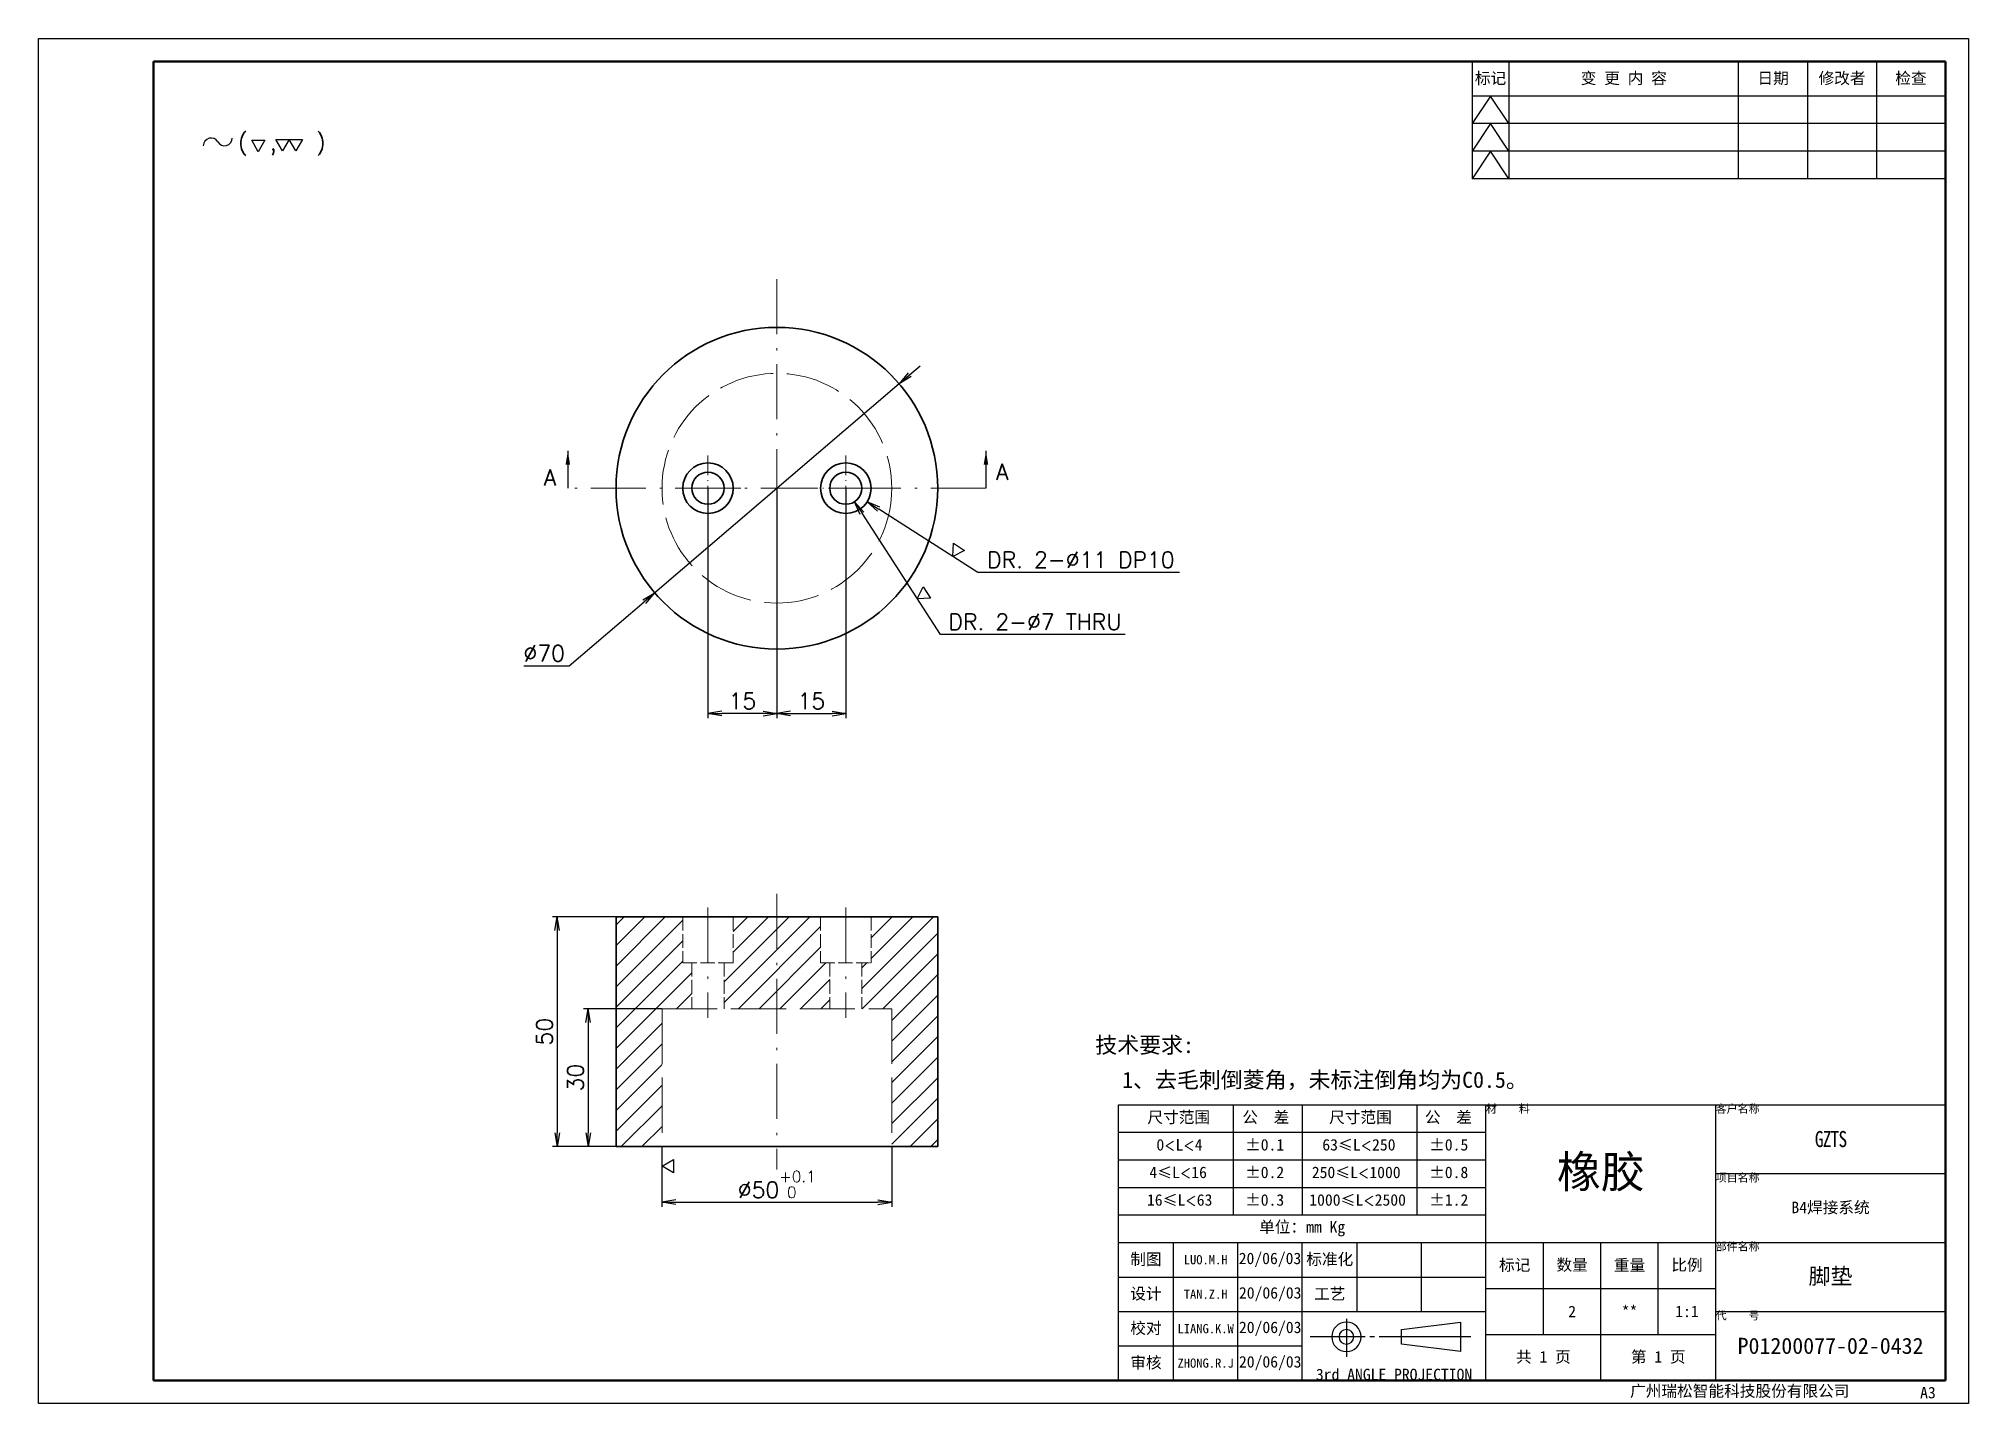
# Model space of a CAD drawing. Header units: millimetres. Extents: x -73083 to 81340, y -6859 to 6812.
# Drawn here: x 79549.9 to 79969.9, y -6859.1 to -6562.1 of the extents above; entities that cross this region are included whole.
import ezdxf

# ---------------------------------------------------------------- set-up
doc = ezdxf.new("R2010")
doc.units = ezdxf.units.MM
for name, pattern in [('AM_ISO02W050', [7.5, 6, -1.5]), ('AM_ISO08W050', [18, 12, -1.5, 3, -1.5]), ('CENTER-HOKUTO', [23, 20, -1, 1, -1]), ('DASHDOT', [18.5, 12, -3, 0.5, -3]), ('DASHED', [15, 12, -3])]:
    doc.linetypes.add(name, pattern=pattern)
doc.layers.add('A3', color=7, linetype='Continuous', plot=False)
for name, color, linetype, lineweight in [('AM_7', 2, 'AM_ISO08W050', 25), ('AM_HID', 1, 'AM_ISO02W050', 25), ('AM_VIS', 7, 'Continuous', 50), ('SOLID LINE', 7, 'Continuous', 30)]:
    doc.layers.add(name, color=color, linetype=linetype, lineweight=lineweight)
doc.layers.add('title_frame', color=7, linetype='Continuous')
doc.layers.add('word_dim', color=253, linetype='Continuous')
doc.styles.get("Standard").update_dxf_attribs({"font": 'romans.shx', "bigfont": 'bigfont.shx'})
doc.dimstyles.new('1-1', dxfattribs={"dimtxt": 3.5, "dimasz": 3, "dimexe": 1, "dimexo": 0, "dimgap": 1, "dimtad": 3, "dimdsep": 46, "dimtxsty": 'Standard', "dimblk1": 'OPEN', "dimblk2": 'OPEN', "dimsah": 1, "dimcen": 0, "dimclrd": 256, "dimclre": 256, "dimclrt": 3, "dimadec": 0, "dimazin": 0, "dimtfac": 1, "dimtmove": 0, "dimatfit": 3, "dimfxl": 0, "dimtolj": 1, "dimtzin": 0, "dimarcsym": 0})
doc.dimstyles.new('1-1$3', dxfattribs={"dimtxt": 3.5, "dimasz": 3, "dimexe": 1, "dimexo": 0, "dimgap": 1, "dimtad": 3, "dimtih": 1, "dimtoh": 1, "dimdsep": 46, "dimtxsty": 'Standard', "dimblk1": 'OPEN', "dimblk2": 'OPEN', "dimsah": 1, "dimcen": 0, "dimclrd": 256, "dimclre": 256, "dimclrt": 3, "dimazin": 2, "dimtfac": 1, "dimtmove": 0, "dimatfit": 3, "dimldrblk": 'OPEN', "dimfxl": 0, "dimtolj": 1, "dimlwd": -1, "dimlwe": -1, "dimarcsym": 0})

msp = doc.modelspace()

# ---------------------------------------------------------------- texts
at = {"layer": 'SOLID LINE', "ltscale": 0.5}
for s, insert, char_height, width, attachment_point in [('\\pt15;{\\fSimHei|b0|i0|c134|p2;\\C3;标记}', (79865.86435, -6570.84132), 2.5, 8, 5), ('\\pt15;{\\fSimHei|b0|i0|c134|p2;\\C3;变 更 内 容}', (79894.86435, -6570.84132), 2.5, 50, 5), ('\\pt15;{\\fSimHei|b0|i0|c134|p2;\\C3;日期}', (79927.36435, -6570.84132), 2.5, 15, 5), ('\\pt15;{\\fSimHei|b0|i0|c134|p2;\\C3;修改者}', (79942.36435, -6570.84132), 2.5, 15, 5), ('\\pt15;{\\fSimHei|b0|i0|c134|p2;\\C3;检查}', (79957.36435, -6570.84132), 2.5, 15, 5), ('\\pt21;{\\fSimHei|b0|i0|c134|p2;\\C3;技术要求:}', (79779.83212, -6779.34925), 3.5, 30.060526, 1), ('\\pt21;{\\fSimHei|b0|i0|c134|p2;\\C3;\\P1、去毛刺倒菱角，未标注倒角均为C0.5。}', (79785.68144, -6781.09046), 3.5, 111.5909352, 1), ('\\pt15;{\\fSimHei|b0|i0|c134|p2;\\C3;尺寸范围}', (79791.18431, -6795.56238), 2.5, 45.3015188, 1), ('\\pt15;{\\fSimHei|b0|i0|c134|p2;\\C3;公  差}', (79811.83805, -6795.56238), 2.5, 45.3015188, 1), ('\\pt15;{\\fSimHei|b0|i0|c134|p2;\\C3;尺寸范围}', (79830.73176, -6795.56238), 2.5, 45.3015188, 1), ('\\pt15;{\\fSimHei|b0|i0|c134|p2;\\C3;公  差}', (79851.57041, -6795.56238), 2.5, 45.3015188, 1), ('{\\fSimHei|b0|i0|c134|p2;\\C3;材    料}', (79864.86435, -6794.09132), 1.75, 50, 1), ('\\pt10.5;{\\fSimHei|b0|i0|c134|p2;\\C3;客户名称}', (79914.86435, -6794.09132), 1.75, 50, 1), ('{\\fSimHei|b0|i0|c134|p2;\\W0.8;\\T0.9;\\C3;GZTS}', (79939.86435, -6801.59132), 3.5, 50, 5), ('\\pt15;{\\fSimHei|b0|i0|c134|p2;\\C3;0\\Fromans,bigfont|c134;\\H0.9583x;<\\fSimHei|b0|i0|c134|p2;\\H1.044x;L\\Fromans,bigfont|c134;\\H0.9583x;<\\fSimHei|b0|i0|c134|p2;\\H1.044x;4}', (79793.14488, -6801.56238), 2.5, 45.3015188, 1), ('\\pt15;{\\fSimHei|b0|i0|c134|p2;\\C3;%%P0.1}', (79812.44669, -6801.56238), 2.5, 45.3015188, 1), ('\\pt15;{\\fSimHei|b0|i0|c134|p2;\\C3;63\\H0.9583x;≤\\H1.044x;L\\Fromans,bigfont|c134;\\H0.9579x;<\\fSimHei|b0|i0|c134|p2;\\H1.044x;250}', (79829.24803, -6801.56238), 2.5, 45.3015188, 1), ('\\pt15;{\\fSimHei|b0|i0|c134|p2;\\C3;%%P0.5}', (79852.51701, -6801.56238), 2.5, 45.3015188, 1), ('\\pt15;{\\fSimHei|b0|i0|c134|p2;\\C3;4\\H0.9583x;≤\\H1.043x;L\\Fromans,bigfont|c134;\\H0.9588x;<\\fSimHei|b0|i0|c134|p2;\\H1.043x;16}', (79791.61086, -6807.56238), 2.5, 45.3015188, 1), ('\\pt15;{\\fSimHei|b0|i0|c134|p2;\\C3;%%P0.2}', (79812.44669, -6807.56238), 2.5, 45.3015188, 1), ('\\pt15;{\\fSimHei|b0|i0|c134|p2;\\C3;250\\H0.9583x;≤\\H1.044x;L\\Fromans,bigfont|c134;\\H0.9579x;<\\fSimHei|b0|i0|c134|p2;\\H1.044x;1000}', (79826.96539, -6807.56238), 2.5, 45.3015188, 1), ('\\pt15;{\\fSimHei|b0|i0|c134|p2;\\C3;%%P0.8}', (79852.51701, -6807.56238), 2.5, 45.3015188, 1), ('\\pt42;{\\fSimHei|b0|i0|c134|p2;\\C3;橡胶}', (79889.86435, -6809.09132), 7, 50, 5), ('\\pt10.5;{\\fSimHei|b0|i0|c134|p2;\\C3;项目名称}', (79914.86435, -6809.09132), 1.75, 50, 1), ('\\pt15;{\\fSimHei|b0|i0|c134|p2;\\C3;16\\H0.9583x;≤\\H1.044x;L\\Fromans,bigfont|c134;\\H0.9579x;<\\fSimHei|b0|i0|c134|p2;\\H1.044x;63}', (79791.09581, -6813.56238), 2.5, 45.3015188, 1), ('\\pt15;{\\fSimHei|b0|i0|c134|p2;\\C3;%%P0.3}', (79812.44669, -6813.56238), 2.5, 45.3015188, 1), ('\\pt15;{\\fSimHei|b0|i0|c134|p2;\\C3;%%P1.2}', (79852.51701, -6813.56238), 2.5, 45.3015188, 1), ('{\\fSimHei|b0|i0|c134|p2;\\C3;B4焊接系统}', (79939.86435, -6816.59132), 2.5, 50, 5), ('\\pt15;{\\fSimHei|b0|i0|c134|p2;\\C3;单位：mm Kg}', (79824.86435, -6821.09132), 2.5, 80, 5), ('\\pt10.5;{\\fSimHei|b0|i0|c134|p2;\\C3;部件名称}', (79914.86435, -6824.09132), 1.75, 50, 1), ('\\pt15;{\\fSimHei|b0|i0|c134|p2;\\C3;制图}', (79790.86435, -6827.84132), 2.5, 12, 5), ('\\pt288;{\\fSimHei|b0|i0|c134|p2;\\H0.8x;\\C3;LUO.M.H}', (79803.86435, -6827.84132), 2.5, 14, 5), ('\\pt60;{\\fSimHei|b0|i0|c134|p2;\\C3;20/06/03}', (79817.86435, -6827.84132), 2.5, 14, 5), ('\\pt15;{\\fSimHei|b0|i0|c134|p2;\\C3;标准化}', (79830.86435, -6827.84132), 2.5, 12, 5), ('\\pt15;{\\fSimHei|b0|i0|c134|p2;\\C3;标记}', (79871.11435, -6829.09132), 2.5, 12.5, 5), ('\\pt15;{\\fSimHei|b0|i0|c134|p2;\\C3;数量}', (79883.61435, -6829.09132), 2.5, 12.5, 5), ('\\pt15;{\\fSimHei|b0|i0|c134|p2;\\C3;重量}', (79896.11435, -6829.09132), 2.5, 12.5, 5), ('\\pt15;{\\fSimHei|b0|i0|c134|p2;\\C3;比例}', (79908.61435, -6829.09132), 2.5, 12.5, 5), ('{\\fSimHei|b0|i0|c134|p2;\\C3;脚垫}', (79939.86435, -6831.59132), 3.5, 50, 5), ('\\pt15;{\\fSimHei|b0|i0|c134|p2;\\C3;设计}', (79790.86435, -6835.34132), 2.5, 12, 5), ('\\pt288;{\\fSimHei|b0|i0|c134|p2;\\H0.8x;\\C3;TAN.Z.H}', (79803.86435, -6835.34132), 2.5, 14, 5), ('\\pt60;{\\fSimHei|b0|i0|c134|p2;\\C3;20/06/03}', (79817.91498, -6835.34132), 2.5, 13.8987286, 5), ('\\pt15;{\\fSimHei|b0|i0|c134|p2;\\C3;工艺}', (79830.86435, -6835.34132), 2.5, 12, 5), ('\\pt15;{\\fSimHei|b0|i0|c134|p2;\\C3;校对}', (79790.86435, -6842.84132), 2.5, 12, 5), ('\\pt288;{\\fSimHei|b0|i0|c134|p2;\\H0.8x;\\C3;LIANG.K.W}', (79803.86435, -6842.84132), 2.5, 14, 5), ('\\pt60;{\\fSimHei|b0|i0|c134|p2;\\C3;20/06/03}', (79817.91498, -6842.84132), 2.5, 13.8987286, 5), ('\\pt15;{\\fSimHei|b0|i0|c134|p2;\\C3;2}', (79883.61435, -6839.09132), 2.5, 12.5, 5), ('\\pt15;{\\fSimHei|b0|i0|c134|p2;\\C3;**}', (79896.11435, -6839.09132), 2.5, 12.5, 5), ('\\pt15;{\\fSimHei|b0|i0|c134|p2;\\C3;1:1}', (79908.61435, -6839.09132), 2.5, 12.5, 5), ('\\pt10.5;{\\fSimHei|b0|i0|c134|p2;\\C3;代    号}', (79914.86435, -6839.09132), 1.75, 50, 1), ('{\\fSimHei|b0|i0|c134|p2;\\C3;P01200077-02-0432}', (79939.86435, -6846.59132), 3.5, 50, 5), ('\\pt15;{\\fSimHei|b0|i0|c134|p2;\\C3;审核}', (79790.86435, -6850.34132), 2.5, 12, 5), ('\\pt288;{\\fSimHei|b0|i0|c134|p2;\\H0.8x;\\C3;ZHONG.R.J}', (79803.86435, -6850.34132), 2.5, 14, 5), ('\\pt60;{\\fSimHei|b0|i0|c134|p2;\\C3;20/06/03}', (79817.91498, -6850.34132), 2.5, 13.8987286, 5), ('\\pt15;{\\fSimHei|b0|i0|c134|p2;\\C3;共 1 页}', (79877.36435, -6849.09132), 2.5, 25, 5), ('\\pt15;{\\fSimHei|b0|i0|c134|p2;\\C3;第 1 页}', (79902.36435, -6849.09132), 2.5, 25, 5), ('{\\fSimHei|b0|i0|c134|p2;\\C3;3rd ANGLE PROJECTION}', (79844.86435, -6854.09132), 2.5, 40, 8), ('\\pt15;{\\fSimHei|b0|i0|c134|p2;\\C3;广州瑞松智能科技股份有限公司}', (79896.23296, -6855.1268), 2.5, 78.5618081, 1), ('\\pt15;{\\fSimHei|b0|i0|c134|p2;\\C3;A3}', (79959.35322, -6855.48873), 2.5, 78.5618081, 1)]:
    msp.add_mtext(s, dxfattribs=dict(at, insert=insert, char_height=char_height, width=width, attachment_point=attachment_point))
at = {"layer": 'SOLID LINE', "ltscale": 0.5, "insert": (79826.41669, -6813.56238), "char_height": 2.5, "width": 45.3015188, "attachment_point": 1, "line_spacing_factor": 0.72}
msp.add_mtext('\\pt15;{\\fSimHei|b0|i0|c134|p2;\\C3;1000\\H0.9583x;≤\\H1.044x;L\\Fromans,bigfont|c134;\\H0.9579x;<\\fSimHei|b0|i0|c134|p2;\\H1.044x;2500}', dxfattribs=at)
at = {"layer": 'word_dim', "linetype": 'Continuous', "ltscale": 5, "char_height": 3.5, "width": 7.4314171, "attachment_point": 1}
for insert in [(79659.84072, -6655.82509), (79758.25622, -6654.60688)]:
    msp.add_mtext('A', dxfattribs=dict(at, insert=insert))

# ---------------------------------------------------------------- blocks, each defined once
blk = doc.blocks.new('_Open')
at = {"color": 0, "lineweight": -2}
for p, q in [((-1, 0.17), (0, 0)), ((-1, -0.17), (0, 0)), ((0, 0), (-1, 0))]:
    blk.add_line(p, q, dxfattribs=at)
blk = doc.blocks.new('*D2258')
at = {"layer": 'DEFPOINTS', "color": 0, "linetype": 'Continuous', "ltscale": 5}
for p in [(79675.54, -6753.2), (79662.73, -6803.2), (79675.54, -6803.2)]:
    blk.add_point(p, dxfattribs=at)
at = {"layer": 'word_dim', "linetype": 'Continuous', "lineweight": -2, "ltscale": 5}
for p, q in [((79675.54, -6753.2), (79661.73, -6753.2)), ((79662.73, -6756.2), (79662.73, -6800.2)), ((79675.54, -6803.2), (79661.73, -6803.2))]:
    blk.add_line(p, q, dxfattribs=at)
at = {"layer": 'word_dim', "linetype": 'Continuous', "lineweight": -2, "ltscale": 5, "xscale": 3, "yscale": 3, "zscale": 3}
for p, rotation in [((79662.73, -6753.2), 90), ((79662.73, -6803.2), 270)]:
    blk.add_blockref('_Open', p, dxfattribs=dict(at, rotation=rotation))
at = {"layer": 'word_dim', "color": 3, "linetype": 'Continuous', "ltscale": 5, "insert": (79659.98, -6778.2), "char_height": 3.5, "attachment_point": 5, "rotation": 90}
blk.add_mtext('\\A1;50', dxfattribs=at)
blk = doc.blocks.new('*D2259')
at = {"layer": 'DEFPOINTS', "color": 0, "linetype": 'Continuous', "ltscale": 5}
for p in [(79685.54, -6773.2), (79669.46, -6803.2), (79685.54, -6803.2)]:
    blk.add_point(p, dxfattribs=at)
at = {"layer": 'word_dim', "linetype": 'Continuous', "lineweight": -2, "ltscale": 5}
for p, q in [((79685.54, -6773.2), (79668.46, -6773.2)), ((79669.46, -6776.2), (79669.46, -6800.2)), ((79685.54, -6803.2), (79668.46, -6803.2))]:
    blk.add_line(p, q, dxfattribs=at)
at = {"layer": 'word_dim', "linetype": 'Continuous', "lineweight": -2, "ltscale": 5, "xscale": 3, "yscale": 3, "zscale": 3}
for p, rotation in [((79669.46, -6773.2), 90), ((79669.46, -6803.2), 270)]:
    blk.add_blockref('_Open', p, dxfattribs=dict(at, rotation=rotation))
at = {"layer": 'word_dim', "color": 3, "linetype": 'Continuous', "ltscale": 5, "insert": (79666.71, -6788.2), "char_height": 3.5, "attachment_point": 5, "rotation": 90}
blk.add_mtext('\\A1;30', dxfattribs=at)
blk = doc.blocks.new('*D2260')
at = {"layer": 'DEFPOINTS', "color": 0, "linetype": 'Continuous', "ltscale": 5}
for p in [(79685.54, -6803.2), (79735.54, -6803.2), (79735.54, -6815.3)]:
    blk.add_point(p, dxfattribs=at)
at = {"layer": 'word_dim', "linetype": 'Continuous', "lineweight": -2, "ltscale": 5}
for p, q in [((79685.54, -6803.2), (79685.54, -6816.3)), ((79735.54, -6803.2), (79735.54, -6816.3)), ((79688.54, -6815.3), (79732.54, -6815.3))]:
    blk.add_line(p, q, dxfattribs=at)
at = {"layer": 'word_dim', "linetype": 'Continuous', "lineweight": -2, "ltscale": 5, "xscale": 3, "yscale": 3, "zscale": 3, "rotation": 180}
blk.add_blockref('_Open', (79685.54, -6815.3), dxfattribs=at)
at = {"layer": 'word_dim', "linetype": 'Continuous', "lineweight": -2, "ltscale": 5, "xscale": 3, "yscale": 3, "zscale": 3}
blk.add_blockref('_Open', (79735.54, -6815.3), dxfattribs=at)
at = {"layer": 'word_dim', "color": 3, "linetype": 'Continuous', "ltscale": 5, "insert": (79710.54, -6811.44), "char_height": 3.5, "attachment_point": 5}
blk.add_mtext('%%C50{\\H2.450000;\\S+0.1^  0;}', dxfattribs=at)
blk = doc.blocks.new('shiage1')
at = {"layer": 'word_dim', "color": 3, "linetype": 'Continuous'}
for p, q in [((0, 0), (-1.44, 2.5)), ((-1.44, 2.5), (1.44, 2.5)), ((1.44, 2.5), (0, 0))]:
    blk.add_line(p, q, dxfattribs=at)
blk = doc.blocks.new('*D2261')
at = {"layer": 'DEFPOINTS', "color": 0, "linetype": 'Continuous', "ltscale": 5}
for p in [(79737.14, -6637.19), (79683.95, -6682.69)]:
    blk.add_point(p, dxfattribs=at)
at = {"layer": 'word_dim', "ltscale": 5}
for p, q in [((79739.42, -6635.24), (79741.7, -6633.29)), ((79737.14, -6637.19), (79683.95, -6682.69)), ((79665.32, -6698.62), (79681.67, -6684.64)), ((79655.49, -6698.62), (79665.32, -6698.62))]:
    blk.add_line(p, q, dxfattribs=at)
at = {"layer": 'word_dim', "linetype": 'Continuous', "ltscale": 5, "xscale": 3, "yscale": 3, "zscale": 3}
for p, rotation in [((79737.14, -6637.19), 220.5460735175828), ((79683.95, -6682.69), 40.54607351758282)]:
    blk.add_blockref('_Open', p, dxfattribs=dict(at, rotation=rotation))
at = {"layer": 'word_dim', "color": 3, "linetype": 'Continuous', "ltscale": 5, "insert": (79659.91, -6695.87), "char_height": 3.5, "attachment_point": 5}
blk.add_mtext('\\A1;∅70', dxfattribs=at)
blk = doc.blocks.new('*D2262')
at = {"layer": 'DEFPOINTS', "color": 0, "linetype": 'Continuous', "ltscale": 5}
for p in [(79723.64, -6657), (79727.44, -6662.88)]:
    blk.add_point(p, dxfattribs=at)
at = {"layer": 'word_dim', "ltscale": 5}
for p, q in [((79746.12, -6691.77), (79729.07, -6665.4)), ((79786.32, -6691.77), (79746.12, -6691.77))]:
    blk.add_line(p, q, dxfattribs=at)
at = {"layer": 'word_dim', "linetype": 'Continuous', "ltscale": 5, "xscale": 3, "yscale": 3, "zscale": 3, "rotation": 122.8804575717878}
blk.add_blockref('_Open', (79727.44, -6662.88), dxfattribs=at)
at = {"layer": 'word_dim', "color": 3, "linetype": 'Continuous', "ltscale": 5, "insert": (79766.72, -6689.02), "char_height": 3.5, "attachment_point": 5}
blk.add_mtext('\\A1;DR. 2-∅7 THRU', dxfattribs=at)
blk = doc.blocks.new('*D2263')
at = {"layer": 'DEFPOINTS', "color": 0, "linetype": 'Continuous', "ltscale": 5}
for p in [(79720.91, -6656.98), (79730.18, -6662.9)]:
    blk.add_point(p, dxfattribs=at)
at = {"layer": 'word_dim', "ltscale": 5}
for p, q in [((79754.28, -6678.27), (79732.71, -6664.51)), ((79798.15, -6678.27), (79754.28, -6678.27))]:
    blk.add_line(p, q, dxfattribs=at)
at = {"layer": 'word_dim', "linetype": 'Continuous', "ltscale": 5, "xscale": 3, "yscale": 3, "zscale": 3, "rotation": 147.4637045401418}
blk.add_blockref('_Open', (79730.18, -6662.9), dxfattribs=at)
at = {"layer": 'word_dim', "color": 3, "linetype": 'Continuous', "ltscale": 5, "insert": (79776.71, -6675.52), "char_height": 3.5, "attachment_point": 5}
blk.add_mtext('\\A1;DR. 2-∅11 DP10', dxfattribs=at)
blk = doc.blocks.new('*D2264')
at = {"layer": 'DEFPOINTS', "color": 0, "linetype": 'Continuous', "ltscale": 5}
for p in [(79695.54, -6659.94), (79710.54, -6659.94), (79695.54, -6708.99)]:
    blk.add_point(p, dxfattribs=at)
at = {"layer": 'word_dim', "linetype": 'Continuous', "lineweight": -2, "ltscale": 5}
for p, q in [((79695.54, -6659.94), (79695.54, -6709.99)), ((79710.54, -6659.94), (79710.54, -6709.99)), ((79707.54, -6708.99), (79698.54, -6708.99))]:
    blk.add_line(p, q, dxfattribs=at)
at = {"layer": 'word_dim', "linetype": 'Continuous', "lineweight": -2, "ltscale": 5, "xscale": 3, "yscale": 3, "zscale": 3, "rotation": 180}
blk.add_blockref('_Open', (79695.54, -6708.99), dxfattribs=at)
at = {"layer": 'word_dim', "linetype": 'Continuous', "lineweight": -2, "ltscale": 5, "xscale": 3, "yscale": 3, "zscale": 3}
blk.add_blockref('_Open', (79710.54, -6708.99), dxfattribs=at)
at = {"layer": 'word_dim', "color": 3, "linetype": 'Continuous', "ltscale": 5, "insert": (79703.04, -6706.24), "char_height": 3.5, "attachment_point": 5}
blk.add_mtext('\\A1;15', dxfattribs=at)
blk = doc.blocks.new('*D2265')
at = {"layer": 'DEFPOINTS', "color": 0, "linetype": 'Continuous', "ltscale": 5}
for p in [(79710.54, -6659.94), (79725.54, -6659.94), (79725.54, -6708.99)]:
    blk.add_point(p, dxfattribs=at)
at = {"layer": 'word_dim', "linetype": 'Continuous', "lineweight": -2, "ltscale": 5}
for p, q in [((79710.54, -6659.94), (79710.54, -6709.99)), ((79725.54, -6659.94), (79725.54, -6709.99)), ((79713.54, -6708.99), (79722.54, -6708.99))]:
    blk.add_line(p, q, dxfattribs=at)
at = {"layer": 'word_dim', "linetype": 'Continuous', "lineweight": -2, "ltscale": 5, "xscale": 3, "yscale": 3, "zscale": 3, "rotation": 180}
blk.add_blockref('_Open', (79710.54, -6708.99), dxfattribs=at)
at = {"layer": 'word_dim', "linetype": 'Continuous', "lineweight": -2, "ltscale": 5, "xscale": 3, "yscale": 3, "zscale": 3}
blk.add_blockref('_Open', (79725.54, -6708.99), dxfattribs=at)
at = {"layer": 'word_dim', "color": 3, "linetype": 'Continuous', "ltscale": 5, "insert": (79718.04, -6706.24), "char_height": 3.5, "attachment_point": 5}
blk.add_mtext('\\A1;15', dxfattribs=at)
blk = doc.blocks.new('shiage0')
at = {"layer": 'word_dim', "color": 3, "linetype": 'Continuous'}
for centre, start, end in [((1.69, 0), 30, 180), ((4.61, 1.69), 210, 0)]:
    blk.add_arc(centre, 1.69, start, end, dxfattribs=at)
blk = doc.blocks.new('11')
at = {"layer": 'title_frame', "color": 3, "linetype": 'Continuous'}
for points in [[(15.1, 3.38), (13.66, 5.88), (16.55, 5.88)], [(20.38, 3.57), (18.93, 6.07), (24.71, 6.07), (23.27, 3.57), (21.82, 6.07)]]:
    blk.add_lwpolyline(points, close=True, dxfattribs=at)
blk.add_blockref('shiage0', (3.13, 4.67), dxfattribs=at)
blk.add_text('(  ,   )', height=3.5, dxfattribs=at).set_placement((10.71, 3.7))

# ---------------------------------------------------------------- dimensions: what is measured, and where the dimension line sits
at = {"layer": 'word_dim', "linetype": 'Continuous', "ltscale": 5}
dim = msp.add_diameter_dim_2p(p1=(79737.13816, -6637.18562), p2=(79683.94632, -6682.68977), dimstyle='1-1$3', dxfattribs=at)
dim.commit()
dim.dimension.update_dxf_attribs({"geometry": '*D2261', "text_midpoint": (79659.90512, -6698.62254), "dimtype": 163})
for p1, p2, text, picture, middle in [((79720.90546, -6656.97961), (79730.17902, -6662.89578), 'DR. 2-<> DP10', '*D2263', (79776.71185, -6678.27032)), ((79723.64213, -6656.99837), (79727.44235, -6662.87701), 'DR. 2-<> THRU', '*D2262', (79766.72026, -6691.77028))]:
    dim = msp.add_diameter_dim_2p(p1=p1, p2=p2, text=text, dimstyle='1-1$3', override={"dimtofl": 0}, dxfattribs=at)
    dim.commit()
    dim.dimension.update_dxf_attribs({"geometry": picture, "text_midpoint": middle, "dimtype": 163})
for base, p2, picture, middle in [((79695.54224, -6708.98867), (79695.54224, -6659.93769), '*D2264', (79703.04224, -6706.23867)), ((79725.54224, -6708.98867), (79725.54224, -6659.93769), '*D2265', (79718.04224, -6706.23867))]:
    dim = msp.add_linear_dim(base=base, p1=(79710.54224, -6659.93769), p2=p2, dimstyle='1-1', dxfattribs=at)
    dim.commit()
    dim.dimension.update_dxf_attribs({"geometry": picture, "text_midpoint": middle})
dim = msp.add_linear_dim(base=(79662.72658, -6803.19926), p1=(79675.54224, -6753.19926), p2=(79675.54224, -6803.19926), angle=90, dimstyle='1-1', override={"dimtoh": 1, "dimtofl": 0}, dxfattribs=at)
dim.commit()
dim.dimension.update_dxf_attribs({"geometry": '*D2258', "text_midpoint": (79659.97658, -6778.19926)})
dim = msp.add_linear_dim(base=(79669.45877, -6803.19926), p1=(79685.54224, -6773.19926), p2=(79685.54224, -6803.19926), angle=90, dimstyle='1-1', dxfattribs=at)
dim.commit()
dim.dimension.update_dxf_attribs({"geometry": '*D2259', "text_midpoint": (79666.70877, -6788.19926)})
dim = msp.add_linear_dim(base=(79735.54224, -6815.29946), p1=(79685.54224, -6803.19926), p2=(79735.54224, -6803.19926), text='%%C<>', dimstyle='1-1', override={"dimgap": 1, "dimtol": 1, "dimlim": 0, "dimtp": 0.1, "dimtm": 0, "dimtfac": 0.7, "dimtolj": 0, "dimtzin": 8}, dxfattribs=at)
dim.commit()
dim.dimension.update_dxf_attribs({"geometry": '*D2260', "text_midpoint": (79710.54224, -6811.44113)})

# ---------------------------------------------------------------- hatches: boundary and pattern name
at = {"layer": 'word_dim', "linetype": 'Continuous', "ltscale": 5}
h = msp.add_hatch(dxfattribs=at)
h.set_pattern_fill('ANSI31', color=256, style=0)
h.set_pattern_definition([(45, (33548.257, -13777.7), (-2.24506403, 2.24506403), [])])
h.paths.add_polyline_path([(79710.54224, -6753.19926), (79701.04224, -6753.19926), (79701.04224, -6763.19926), (79700.36841, -6763.19926), (79699.04224, -6763.19926), (79699.04224, -6773.19926), (79710.54224, -6773.19926)])
h.paths.add_polyline_path([(79745.54224, -6753.19926), (79731.04224, -6753.19926), (79731.04224, -6763.19926), (79730.36841, -6763.19926), (79729.04224, -6763.19926), (79729.04224, -6773.19926), (79735.54224, -6773.19926), (79735.54224, -6803.19926), (79745.54224, -6803.19926)])
h.paths.add_polyline_path([(79722.04224, -6763.19926), (79720.04224, -6763.19926), (79720.04224, -6753.19926), (79710.54224, -6753.19926), (79710.54224, -6773.19926), (79722.04224, -6773.19926)])
h.paths.add_polyline_path([(79692.04224, -6763.19926), (79690.04224, -6763.19926), (79690.04224, -6753.19926), (79675.54224, -6753.19926), (79675.54224, -6803.19926), (79685.54224, -6803.19926), (79685.54224, -6773.19926), (79692.04224, -6773.19926)])

# ---------------------------------------------------------------- linework, layer by layer
at = {"color": 7, "lineweight": 35}
for p, q in [((79675.54224, -6753.19926), (79745.54224, -6753.19926)), ((79675.54224, -6753.19926), (79675.54224, -6803.19926)), ((79745.54224, -6753.19926), (79745.54224, -6803.19926)), ((79675.54224, -6803.19926), (79745.54224, -6803.19926))]:
    msp.add_line(p, q, dxfattribs=at)
for centre, radius in [((79710.54224, -6659.93769), 35), ((79695.54224, -6659.93769), 5.5), ((79695.54224, -6659.93769), 3.5), ((79725.54224, -6659.93769), 5.5), ((79725.54224, -6659.93769), 3.5)]:
    msp.add_circle(centre, radius, dxfattribs=at)
at = {"layer": 'A3', "linetype": 'Continuous'}
msp.add_lwpolyline([(79549.86435, -6562.09132), (79969.86435, -6562.09132), (79969.86435, -6859.09132), (79549.86435, -6859.09132)], close=True, dxfattribs=at)
at = {"layer": 'AM_7', "linetype": 'DASHDOT', "lineweight": 13}
for p, q in [((79710.54224, -6614.43769), (79710.54224, -6705.43769)), ((79756.04224, -6659.93769), (79665.04224, -6659.93769)), ((79710.54224, -6748.19926), (79710.54224, -6808.19974)), ((79695.54224, -6751.19926), (79695.54224, -6775.19974)), ((79725.54224, -6751.19926), (79725.54224, -6775.19974))]:
    msp.add_line(p, q, dxfattribs=at)
at = {"layer": 'AM_7', "linetype": 'DASHDOT', "lineweight": 13, "ltscale": 0.357495}
for p, q in [((79695.54224, -6652.78779), (79695.54224, -6667.08759)), ((79725.54224, -6652.78779), (79725.54224, -6667.08759))]:
    msp.add_line(p, q, dxfattribs=at)
at = {"layer": 'AM_7', "linetype": 'DASHDOT', "lineweight": 13, "ltscale": 0.357422}
for p, q in [((79702.69068, -6659.93769), (79688.3938, -6659.93769)), ((79732.69068, -6659.93769), (79718.3938, -6659.93769))]:
    msp.add_line(p, q, dxfattribs=at)
at = {"layer": 'AM_HID', "linetype": 'DASHED', "lineweight": 13, "ltscale": 0.25}
for p, q in [((79690.04224, -6753.19926), (79690.04224, -6763.19926)), ((79701.04224, -6753.19926), (79701.04224, -6763.19926)), ((79720.04224, -6753.19926), (79720.04224, -6763.19926)), ((79731.04224, -6753.19926), (79731.04224, -6763.19926)), ((79692.04224, -6763.19926), (79692.04224, -6773.19926)), ((79699.04224, -6763.19926), (79699.04224, -6773.19926)), ((79722.04224, -6763.19926), (79722.04224, -6773.19926)), ((79729.04224, -6763.19926), (79729.04224, -6773.19926))]:
    msp.add_line(p, q, dxfattribs=at)
at = {"layer": 'AM_HID', "linetype": 'DASHED', "lineweight": 13, "ltscale": 0.258203}
for p, q in [((79690.04224, -6763.19926), (79700.37037, -6763.19926)), ((79720.04224, -6763.19926), (79730.37037, -6763.19926))]:
    msp.add_line(p, q, dxfattribs=at)
at = {"layer": 'AM_HID', "linetype": 'DASHED', "lineweight": 13, "ltscale": 0.016797}
for p, q in [((79701.04224, -6763.19926), (79700.37037, -6763.19926)), ((79730.37037, -6763.19926), (79731.04224, -6763.19926))]:
    msp.add_line(p, q, dxfattribs=at)
at = {"layer": 'AM_HID', "linetype": 'DASHED', "lineweight": 13}
for p, q in [((79685.54224, -6773.19926), (79735.54224, -6773.19926)), ((79685.54224, -6773.19926), (79685.54224, -6803.19926)), ((79735.54224, -6773.19926), (79735.54224, -6803.19926))]:
    msp.add_line(p, q, dxfattribs=at)
msp.add_circle((79710.54224, -6659.93769), 25, dxfattribs=at)
at = {"layer": 'AM_VIS', "linetype": 'Continuous'}
for p, q in [((79964.86435, -6567.09132), (79574.86435, -6567.09132)), ((79574.86435, -6854.09132), (79574.86435, -6567.09132)), ((79964.86435, -6854.09132), (79964.86435, -6567.09132)), ((79964.86435, -6854.09132), (79574.86435, -6854.09132))]:
    msp.add_line(p, q, dxfattribs=at)
at = {"layer": 'title_frame', "linetype": 'Continuous'}
for p, q in [((79861.86435, -6567.09132), (79861.86435, -6592.59132)), ((79869.86435, -6567.09132), (79869.86435, -6592.59132)), ((79919.86435, -6592.59132), (79919.86435, -6567.09132)), ((79934.86435, -6567.09132), (79934.86435, -6592.59132)), ((79949.86435, -6567.09132), (79949.86435, -6592.59132)), ((79964.86435, -6592.59132), (79964.86435, -6567.09132)), ((79964.86435, -6574.59132), (79861.86435, -6574.59132)), ((79865.86435, -6574.59132), (79861.86435, -6580.59132)), ((79869.86435, -6580.59132), (79865.86435, -6574.59132)), ((79964.86435, -6580.59132), (79861.86435, -6580.59132)), ((79865.86435, -6580.59132), (79861.86435, -6586.59132)), ((79869.86435, -6586.59132), (79865.86435, -6580.59132)), ((79964.86435, -6586.59132), (79861.86435, -6586.59132)), ((79865.86435, -6586.59132), (79861.86435, -6592.59132)), ((79869.86435, -6592.59132), (79865.86435, -6586.59132)), ((79964.86435, -6592.59132), (79861.86435, -6592.59132)), ((79784.86435, -6794.09132), (79964.86435, -6794.09132)), ((79784.86435, -6854.09132), (79784.86435, -6794.09132)), ((79809.86435, -6794.09132), (79809.86435, -6818.09132)), ((79824.86435, -6794.09132), (79824.86435, -6818.09132)), ((79849.86435, -6818.09132), (79849.86435, -6794.09132)), ((79864.86435, -6854.09132), (79864.86435, -6794.09132)), ((79914.86435, -6854.09132), (79914.86435, -6794.09132)), ((79964.86435, -6854.09132), (79964.86435, -6794.09132)), ((79784.86435, -6800.09132), (79864.86435, -6800.09132)), ((79784.86435, -6806.09132), (79864.86435, -6806.09132)), ((79784.86435, -6812.09132), (79864.86435, -6812.09132)), ((79914.86435, -6809.09132), (79964.86435, -6809.09132)), ((79784.86435, -6818.09132), (79864.86435, -6818.09132)), ((79784.86435, -6824.09132), (79964.86435, -6824.09132)), ((79796.86435, -6854.09132), (79796.86435, -6824.09132)), ((79810.86435, -6854.09132), (79810.86435, -6824.09132)), ((79810.86435, -6854.09132), (79810.86435, -6824.09132)), ((79810.86435, -6854.09132), (79810.86435, -6824.09132)), ((79824.86435, -6854.09132), (79824.86435, -6824.09132)), ((79836.86435, -6839.09132), (79836.86435, -6824.09132)), ((79850.86435, -6839.09132), (79850.86435, -6824.09132)), ((79877.36435, -6844.09132), (79877.36435, -6824.09132)), ((79889.86435, -6854.09132), (79889.86435, -6824.09132)), ((79902.36435, -6844.09132), (79902.36435, -6824.09132)), ((79784.86435, -6831.59132), (79864.86435, -6831.59132)), ((79864.86435, -6834.09132), (79914.86435, -6834.09132)), ((79784.86435, -6839.09132), (79864.86435, -6839.09132)), ((79914.86435, -6839.09132), (79964.86435, -6839.09132)), ((79864.86435, -6844.09132), (79914.86435, -6844.09132)), ((79784.86435, -6846.59132), (79824.86435, -6846.59132)), ((79784.86435, -6854.09132), (79964.86435, -6854.09132)), ((79784.86435, -6854.09132), (79964.86435, -6854.09132))]:
    msp.add_line(p, q, dxfattribs=at)
at = {"layer": 'title_frame', "color": 2, "linetype": 'CENTER-HOKUTO'}
for p, q in [((79834.49883, -6840.6729), (79834.49883, -6848.9417)), ((79861.60443, -6844.6089), (79826.59643, -6844.6089))]:
    msp.add_line(p, q, dxfattribs=at)
at = {"layer": 'title_frame', "color": 3, "linetype": 'Continuous'}
for p, q in [((79846.49883, -6843.0089), (79859.29883, -6841.4089)), ((79859.29883, -6841.4089), (79859.29883, -6847.8089)), ((79846.49883, -6846.2089), (79846.49883, -6843.0089)), ((79859.29883, -6847.8089), (79846.49883, -6846.2089))]:
    msp.add_line(p, q, dxfattribs=at)
for radius in [3.2, 1.6]:
    msp.add_arc((79834.49883, -6844.6089), radius, 0, 359.9893827, dxfattribs=at)

# ---------------------------------------------------------------- block references
at = {"layer": 'word_dim', "color": 3, "linetype": 'Continuous', "ltscale": 5}
msp.add_blockref('11', (79582.57818, -6590.09231), dxfattribs=at)
for p, rotation in [((79748.83133, -6674.79523), 327.4637045403579), ((79741.08272, -6683.9776), 302.8804575711339), ((79685.54224, -6807.47894), 270)]:
    msp.add_blockref('shiage1', p, dxfattribs=dict(at, rotation=rotation))

msp.set_redraw_order([(e.dxf.handle, doc.entitydb.next_handle()) for e in msp.query("TEXT MTEXT ATTDEF DIMENSION ARC_DIMENSION")])  # texts and dimensions are drawn at this point

# ---------------------------------------------------------------- leaders
at = {"layer": 'word_dim', "linetype": 'Continuous', "ltscale": 5}
for points in [[(79665.04224, -6651.81436), (79665.04224, -6659.93769)], [(79756.04224, -6651.81436), (79756.04224, -6659.93769)]]:
    msp.add_leader(points, dimstyle='1-1', override={"dimgap": 1, "dimtad": 1}, dxfattribs=at)

doc.saveas('drawing.dxf')
